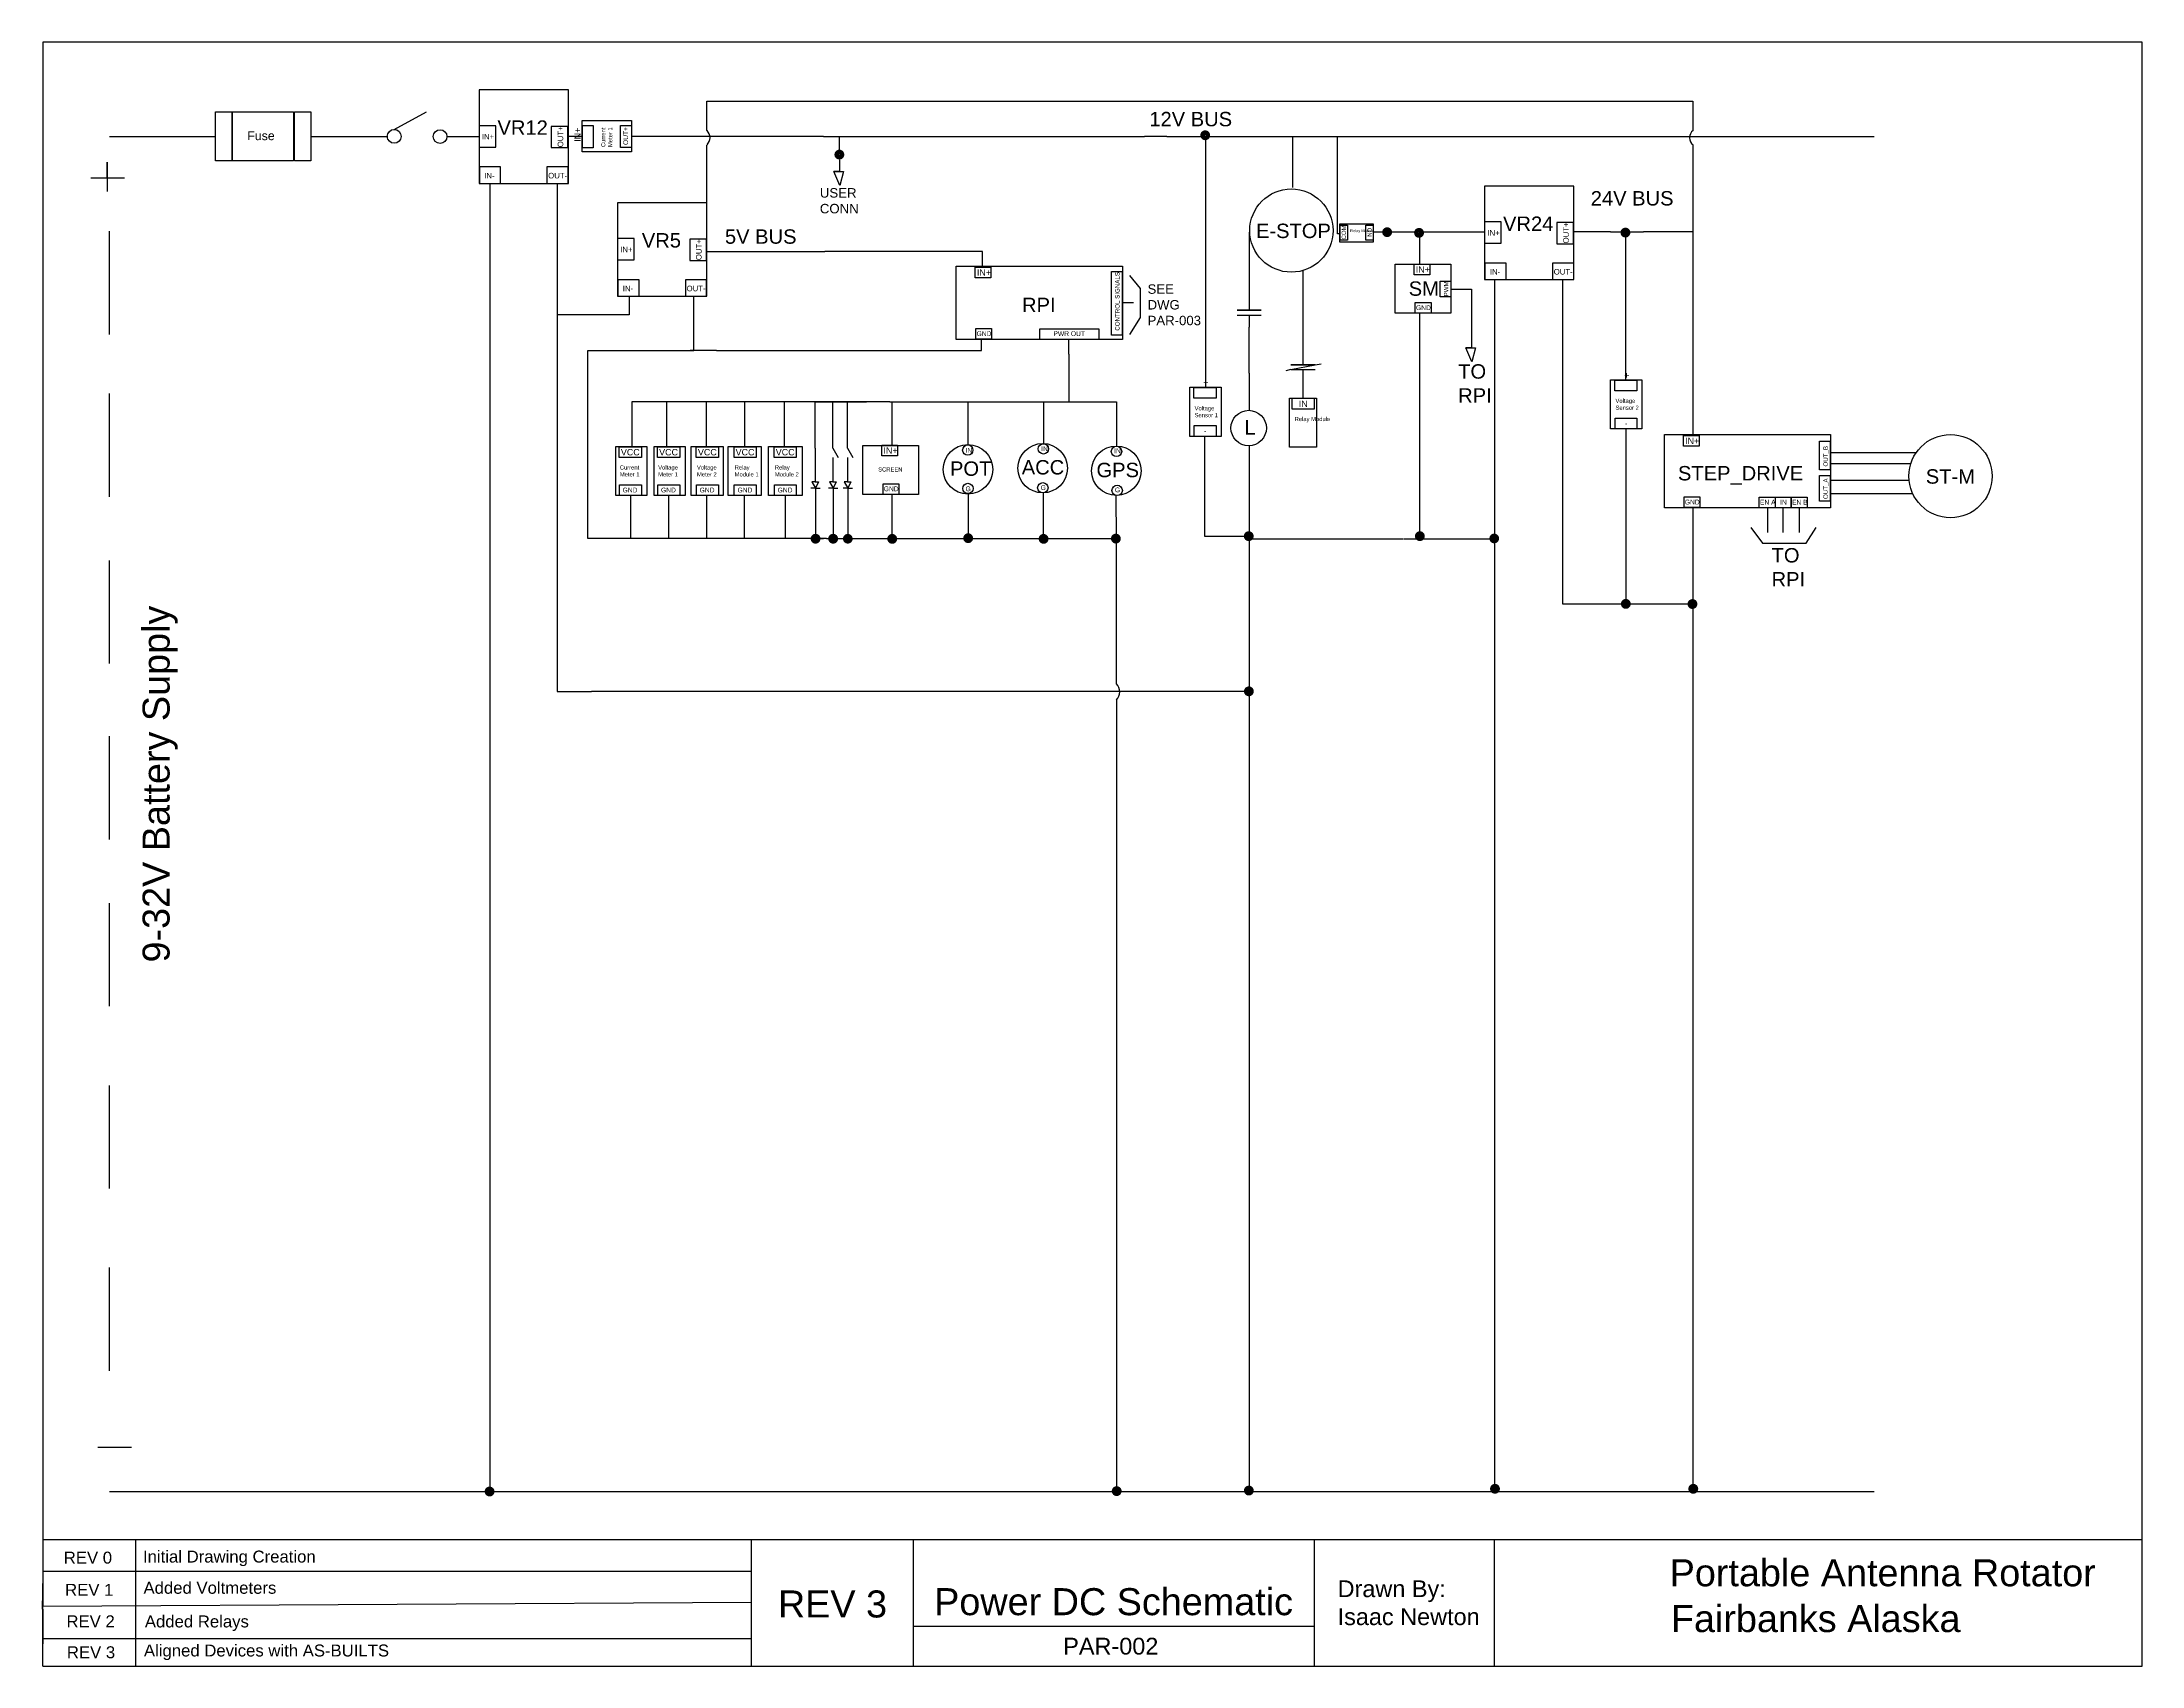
# Model space of a CAD drawing. Header units: inches. Extents: x -1.8 to 13.8, y -1.4 to 10.6.
import ezdxf

# ---------------------------------------------------------------- set-up
doc = ezdxf.new("R2010")
doc.units = ezdxf.units.IN
doc.header["$MEASUREMENT"] = 0
doc.styles.get("Standard").update_dxf_attribs({"font": 'arial.ttf'})

msp = doc.modelspace()

# ---------------------------------------------------------------- linework, layer by layer
for p, q in [((-1.772, 10.57), (-1.772, -0.51)), ((13.761, 10.57), (-1.772, 10.57)), ((13.761, -0.51), (13.761, 10.57)), ((3.143, 9.915), (3.143, 10.132)), ((3.143, 10.132), (10.438, 10.132)), ((10.438, 10.132), (10.438, 9.915)), ((0.829, 9.923), (1.069, 10.054)), ((-1.278, 9.87), (-0.498, 9.87)), ((0.212, 9.87), (0.781, 9.87)), ((1.219, 9.87), (1.455, 9.87)), ((2.22, 9.87), (2.118, 9.87)), ((2.873, 9.87), (2.584, 9.87)), ((3.237, 9.87), (2.873, 9.87)), ((3.143, 9.381), (3.143, 9.808)), ((4.005, 9.87), (3.237, 9.87)), ((4.005, 9.87), (5.717, 9.87)), ((4.123, 9.737), (4.123, 9.87)), ((5.717, 9.87), (6.379, 9.87)), ((6.545, 9.87), (6.379, 9.87)), ((6.545, 9.87), (6.787, 9.87)), ((6.787, 9.87), (7.003, 9.87)), ((6.832, 9.87), (6.832, 8.018)), ((7.003, 9.87), (11.778, 9.87)), ((7.475, 9.87), (7.475, 9.493)), ((7.809, 9.152), (7.809, 9.87)), ((10.438, 9.808), (10.438, 9.166)), ((1.536, 9.523), (1.536, -0.153)), ((2.035, 9.523), (2.035, 5.764)), ((3.143, 9.02), (4.016, 9.02)), ((5.182, 9.02), (4.016, 9.02)), ((5.182, 8.911), (5.182, 9.02)), ((7.154, 9.163), (7.154, 8.585)), ((7.826, 9.152), (7.809, 9.152)), ((8.141, 9.163), (8.072, 9.163)), ((8.152, 9.166), (8.298, 9.166)), ((8.152, 9.166), (8.152, 9.166)), ((8.298, 9.166), (8.897, 9.166)), ((8.415, 9.166), (8.415, 8.927)), ((9.828, 9.166), (9.558, 9.166)), ((9.828, 9.166), (10.072, 9.166)), ((9.941, 8.069), (9.941, 9.166)), ((10.438, 9.166), (10.072, 9.166)), ((10.438, 9.166), (10.438, 9.166)), ((10.438, 9.166), (10.438, 8.351)), ((7.553, 8.181), (7.553, 8.879)), ((8.971, 8.812), (8.971, -0.153)), ((9.473, 8.812), (9.473, 6.413)), ((2.567, 8.552), (2.035, 8.552)), ((2.567, 8.689), (2.567, 8.552)), ((3.046, 8.287), (3.046, 8.689)), ((7.154, 8.585), (7.065, 8.585)), ((7.065, 8.585), (7.154, 8.585)), ((7.065, 8.55), (7.154, 8.55)), ((7.243, 8.585), (7.154, 8.585)), ((7.154, 8.585), (7.243, 8.585)), ((7.154, 8.55), (7.243, 8.55)), ((7.154, 8.55), (7.154, 8.46)), ((8.415, 8.563), (8.415, 6.894)), ((7.154, 8.119), (7.154, 8.461)), ((2.262, 6.896), (2.262, 8.287)), ((2.262, 8.287), (3.046, 8.287)), ((3.214, 8.287), (3.019, 8.287)), ((3.214, 8.287), (4.947, 8.287)), ((4.947, 8.287), (5.174, 8.287)), ((5.174, 8.287), (5.174, 8.369)), ((5.821, 8.26), (5.821, 8.369)), ((5.821, 8.26), (5.821, 7.907)), ((10.438, 8.351), (10.438, 7.665)), ((7.154, 8.119), (7.154, 7.844)), ((7.464, 8.146), (7.425, 8.138)), ((7.553, 8.181), (7.464, 8.181)), ((7.464, 8.181), (7.553, 8.181)), ((7.464, 8.146), (7.642, 8.181)), ((7.464, 8.146), (7.553, 8.146)), ((7.552, 8.144), (7.552, 7.936)), ((7.642, 8.181), (7.553, 8.181)), ((7.553, 8.181), (7.642, 8.181)), ((7.553, 8.146), (7.642, 8.146)), ((7.642, 8.181), (7.687, 8.19)), ((3.943, 7.907), (2.587, 7.907)), ((2.587, 7.907), (2.587, 7.577)), ((2.846, 7.576), (2.846, 7.907)), ((3.14, 7.576), (3.14, 7.907)), ((3.424, 7.576), (3.424, 7.907)), ((3.717, 7.576), (3.717, 7.907)), ((4.485, 7.907), (3.943, 7.907)), ((3.943, 7.564), (3.943, 7.907)), ((3.943, 7.907), (4.324, 7.907)), ((4.274, 7.907), (3.994, 7.907)), ((4.075, 7.564), (4.075, 7.907)), ((4.495, 7.907), (4.132, 7.907)), ((4.183, 7.564), (4.183, 7.907)), ((4.495, 7.907), (5.073, 7.907)), ((4.514, 7.587), (4.514, 7.907)), ((5.073, 7.907), (5.073, 7.591)), ((5.073, 7.907), (5.632, 7.907)), ((5.632, 7.907), (5.632, 7.6)), ((5.632, 7.907), (6.173, 7.907)), ((6.173, 7.907), (6.173, 7.58)), ((6.825, 7.652), (6.825, 6.914)), ((9.941, 7.707), (9.941, 6.413)), ((3.943, 7.564), (3.943, 7.497)), ((3.943, 7.497), (3.943, 7.372)), ((4.075, 7.564), (4.113, 7.497)), ((4.075, 7.497), (4.075, 7.372)), ((4.183, 7.564), (4.222, 7.497)), ((4.183, 7.497), (4.183, 7.372)), ((7.154, 7.583), (7.154, 6.894)), ((11.454, 7.533), (12.091, 7.533)), ((3.943, 7.316), (3.918, 7.316)), ((3.918, 7.316), (3.946, 7.268)), ((3.943, 7.372), (3.943, 7.316)), ((3.943, 7.316), (3.968, 7.316)), ((3.968, 7.316), (3.946, 7.268)), ((4.074, 7.316), (4.049, 7.316)), ((4.049, 7.316), (4.077, 7.268)), ((4.075, 7.372), (4.074, 7.316)), ((4.074, 7.316), (4.099, 7.316)), ((4.099, 7.316), (4.077, 7.268)), ((4.183, 7.316), (4.158, 7.316)), ((4.158, 7.316), (4.185, 7.268)), ((4.183, 7.372), (4.183, 7.316)), ((4.183, 7.316), (4.208, 7.316)), ((4.208, 7.316), (4.185, 7.268)), ((11.454, 7.451), (12.051, 7.451)), ((11.454, 7.329), (12.038, 7.329)), ((2.579, 6.896), (2.579, 7.214)), ((2.862, 6.896), (2.862, 7.214)), ((3.142, 6.896), (3.142, 7.214)), ((3.42, 6.896), (3.42, 7.214)), ((3.724, 6.896), (3.724, 7.214)), ((3.946, 7.268), (3.911, 7.268)), ((3.946, 7.268), (3.981, 7.268)), ((3.946, 7.268), (3.946, 6.896)), ((4.077, 7.268), (4.042, 7.268)), ((4.077, 7.268), (4.112, 7.268)), ((4.077, 7.268), (4.077, 6.896)), ((4.185, 7.268), (4.15, 7.268)), ((4.185, 7.268), (4.22, 7.268)), ((4.185, 7.268), (4.185, 6.896)), ((4.514, 6.896), (4.514, 7.223)), ((5.077, 6.896), (5.077, 7.225)), ((5.633, 6.896), (5.633, 7.234)), ((6.173, 6.896), (6.171, 7.215)), ((11.454, 7.229), (12.064, 7.229)), ((10.438, 7.124), (10.438, -0.153)), ((4.028, 6.896), (2.262, 6.896)), ((3.946, 6.896), (4.005, 6.896)), ((4.028, 6.896), (4.514, 6.896)), ((4.514, 6.896), (5.077, 6.896)), ((5.077, 6.896), (5.633, 6.896)), ((5.633, 6.896), (6.173, 6.896)), ((6.173, 5.822), (6.173, 6.877)), ((6.825, 6.914), (7.152, 6.914)), ((7.154, 6.894), (7.475, 6.894)), ((7.154, 6.894), (7.154, 5.764)), ((7.471, 6.894), (8.294, 6.894)), ((8.298, 6.894), (8.971, 6.894)), ((9.473, 6.413), (10.438, 6.413)), ((2.035, 5.764), (2.288, 5.764)), ((7.154, 5.764), (2.288, 5.764)), ((7.154, 5.764), (7.154, -0.153)), ((6.173, 5.702), (6.173, -0.153)), ((-1.278, -0.154), (-0.498, -0.154)), ((-0.498, -0.154), (0.213, -0.154)), ((0.213, -0.154), (0.781, -0.154)), ((0.781, -0.154), (1.221, -0.153)), ((1.221, -0.153), (11.778, -0.153)), ((-1.772, -0.51), (13.761, -0.51)), ((-1.772, -0.51), (-1.772, -0.973)), ((-1.772, -0.51), (-1.772, -0.744)), ((-1.086, -0.51), (-1.086, -1.445)), ((3.472, -1.445), (3.472, -0.51)), ((4.671, -1.445), (4.671, -0.51)), ((7.639, -1.445), (7.639, -0.51)), ((8.967, -0.51), (8.967, -1.445)), ((13.761, -0.973), (13.761, -0.51)), ((-1.772, -0.767), (-1.777, -1.024)), ((-1.772, -0.744), (3.472, -0.744)), ((-1.772, -0.767), (-1.772, -1.001)), ((-1.772, -1.445), (-1.772, -0.973)), ((-1.772, -1.001), (3.472, -0.973)), ((-1.772, -1.024), (-1.772, -1.281)), ((13.761, -1.445), (13.761, -0.973)), ((-1.772, -1.241), (3.472, -1.241)), ((4.671, -1.151), (7.639, -1.151)), ((-1.772, -1.445), (13.761, -1.445))]:
    msp.add_line(p, q)
at = {"color": 251, "true_color": 0x636466}
for p, q in [((-1.294, 9.565), (-1.294, 9.68)), ((-1.294, 9.68), (-1.294, 9.464)), ((-1.415, 9.565), (-1.167, 9.565)), ((-1.278, 8.407), (-1.278, 9.171)), ((-1.278, 7.205), (-1.278, 7.969)), ((-1.278, 5.971), (-1.278, 6.734)), ((-1.278, 4.671), (-1.278, 5.434)), ((-1.278, 3.436), (-1.278, 4.2)), ((-1.278, 2.088), (-1.278, 2.851)), ((-1.278, 0.739), (-1.278, 1.503)), ((-1.365, 0.173), (-1.116, 0.173))]:
    msp.add_line(p, q, dxfattribs=at)
at = {"color": 242, "true_color": 0xcd2027}
for p, q in [((4.123, 9.698), (4.123, 9.612)), ((4.123, 9.611), (4.082, 9.611)), ((4.082, 9.611), (4.153, 9.611)), ((4.125, 9.508), (4.082, 9.611)), ((4.153, 9.611), (4.125, 9.508)), ((6.35, 8.746), (6.271, 8.843)), ((6.35, 8.532), (6.35, 8.746)), ((8.647, 8.741), (8.799, 8.741)), ((8.799, 8.741), (8.799, 8.308)), ((6.22, 8.642), (6.3, 8.642)), ((6.271, 8.405), (6.35, 8.532)), ((8.799, 8.308), (8.758, 8.308)), ((8.758, 8.308), (8.829, 8.308)), ((8.801, 8.204), (8.758, 8.308)), ((8.829, 8.308), (8.801, 8.204)), ((10.99, 7.124), (10.99, 6.94)), ((11.104, 7.124), (11.104, 6.94)), ((11.225, 7.124), (11.225, 6.94)), ((10.866, 6.977), (10.952, 6.863)), ((10.952, 6.863), (11.275, 6.863)), ((11.275, 6.863), (11.349, 6.977))]:
    msp.add_line(p, q, dxfattribs=at)
for points in [[(1.457, 9.523), (2.118, 9.523), (2.118, 10.216), (1.457, 10.216)], [(-0.493, 9.69), (-0.493, 10.054), (-0.371, 10.054), (-0.371, 9.69)], [(-0.371, 9.69), (-0.371, 10.054), (0.084, 10.054), (0.084, 9.69)], [(0.09, 9.69), (0.09, 10.054), (0.212, 10.054), (0.212, 9.69)], [(1.457, 9.951), (1.457, 9.793), (1.58, 9.793), (1.58, 9.951)], [(2.114, 9.789), (2.114, 9.946), (1.991, 9.946), (1.991, 9.789)], [(2.22, 9.757), (2.22, 9.989), (2.584, 9.989), (2.584, 9.757)], [(2.222, 9.788), (2.222, 9.952), (2.301, 9.952), (2.301, 9.788)], [(2.504, 9.79), (2.504, 9.952), (2.584, 9.952), (2.584, 9.79)], [(1.459, 9.523), (1.616, 9.523), (1.616, 9.646), (1.459, 9.646)], [(1.958, 9.523), (2.116, 9.523), (2.116, 9.646), (1.958, 9.646)], [(8.897, 8.812), (9.558, 8.812), (9.558, 9.504), (8.897, 9.504)], [(2.482, 8.689), (3.143, 8.689), (3.143, 9.381), (2.482, 9.381)], [(7.826, 9.09), (7.826, 9.225), (8.072, 9.225), (8.072, 9.09)], [(7.827, 9.103), (7.827, 9.214), (7.881, 9.214), (7.881, 9.103)], [(8.018, 9.103), (8.018, 9.214), (8.072, 9.214), (8.072, 9.103)], [(8.897, 9.24), (8.897, 9.082), (9.02, 9.082), (9.02, 9.24)], [(9.554, 9.078), (9.554, 9.235), (9.432, 9.235), (9.432, 9.078)], [(2.482, 9.116), (2.482, 8.959), (2.604, 8.959), (2.604, 9.116)], [(3.139, 8.954), (3.139, 9.112), (3.016, 9.112), (3.016, 8.954)], [(4.987, 8.911), (6.217, 8.911), (6.217, 8.369), (4.987, 8.369)], [(5.128, 8.905), (5.244, 8.905), (5.244, 8.825), (5.128, 8.825)], [(6.135, 8.4), (6.135, 8.872), (6.215, 8.872), (6.215, 8.4)], [(8.234, 8.926), (8.647, 8.926), (8.647, 8.563), (8.234, 8.563)], [(8.375, 8.927), (8.492, 8.927), (8.492, 8.848), (8.375, 8.848)], [(8.899, 8.812), (9.056, 8.812), (9.056, 8.935), (8.899, 8.935)], [(9.398, 8.812), (9.556, 8.812), (9.556, 8.935), (9.398, 8.935)], [(2.484, 8.689), (2.641, 8.689), (2.641, 8.811), (2.484, 8.811)], [(2.983, 8.689), (3.14, 8.689), (3.14, 8.811), (2.983, 8.811)], [(8.567, 8.685), (8.567, 8.801), (8.646, 8.801), (8.646, 8.685)], [(8.384, 8.642), (8.5, 8.642), (8.5, 8.563), (8.384, 8.563)], [(5.133, 8.45), (5.249, 8.45), (5.249, 8.371), (5.133, 8.371)], [(5.605, 8.449), (6.043, 8.449), (6.043, 8.369), (5.605, 8.369)], [(6.715, 8.016), (6.947, 8.016), (6.947, 7.652), (6.715, 7.652)], [(6.746, 8.014), (6.91, 8.014), (6.91, 7.935), (6.746, 7.935)], [(7.453, 7.936), (7.653, 7.936), (7.653, 7.572), (7.453, 7.572)], [(7.472, 7.934), (7.636, 7.934), (7.636, 7.854), (7.472, 7.854)], [(9.829, 8.07), (10.061, 8.07), (10.061, 7.707), (9.829, 7.707)], [(9.86, 8.069), (10.024, 8.069), (10.024, 7.989), (9.86, 7.989)], [(9.862, 7.786), (10.024, 7.786), (10.024, 7.707), (9.862, 7.707)], [(6.748, 7.732), (6.91, 7.732), (6.91, 7.652), (6.748, 7.652)], [(10.227, 7.665), (11.457, 7.665), (11.457, 7.124), (10.227, 7.124)], [(10.368, 7.659), (10.484, 7.659), (10.484, 7.58), (10.368, 7.58)], [(11.374, 7.404), (11.374, 7.617), (11.454, 7.617), (11.454, 7.404)], [(2.468, 7.577), (2.698, 7.577), (2.698, 7.214), (2.468, 7.214)], [(2.493, 7.576), (2.658, 7.576), (2.658, 7.496), (2.493, 7.496)], [(2.752, 7.577), (2.982, 7.577), (2.982, 7.214), (2.752, 7.214)], [(2.777, 7.576), (2.941, 7.576), (2.941, 7.496), (2.777, 7.496)], [(3.026, 7.577), (3.262, 7.577), (3.262, 7.214), (3.026, 7.214)], [(3.064, 7.576), (3.228, 7.576), (3.228, 7.496), (3.064, 7.496)], [(3.301, 7.577), (3.545, 7.577), (3.545, 7.214), (3.301, 7.214)], [(3.343, 7.576), (3.507, 7.576), (3.507, 7.496), (3.343, 7.496)], [(3.597, 7.577), (3.847, 7.577), (3.847, 7.214), (3.597, 7.214)], [(3.64, 7.576), (3.804, 7.576), (3.804, 7.496), (3.64, 7.496)], [(4.296, 7.586), (4.709, 7.586), (4.709, 7.223), (4.296, 7.223)], [(4.437, 7.587), (4.553, 7.587), (4.553, 7.508), (4.437, 7.508)], [(11.374, 7.172), (11.374, 7.364), (11.454, 7.364), (11.454, 7.172)], [(2.495, 7.293), (2.658, 7.293), (2.658, 7.214), (2.495, 7.214)], [(2.779, 7.293), (2.941, 7.293), (2.941, 7.214), (2.779, 7.214)], [(3.065, 7.293), (3.228, 7.293), (3.228, 7.214), (3.065, 7.214)], [(3.345, 7.293), (3.507, 7.293), (3.507, 7.214), (3.345, 7.214)], [(3.642, 7.293), (3.804, 7.293), (3.804, 7.214), (3.642, 7.214)], [(4.446, 7.302), (4.562, 7.302), (4.562, 7.223), (4.446, 7.223)], [(10.373, 7.205), (10.489, 7.205), (10.489, 7.125), (10.373, 7.125)], [(10.929, 7.203), (11.046, 7.203), (11.046, 7.124), (10.929, 7.124)], [(11.048, 7.203), (11.164, 7.203), (11.164, 7.124), (11.048, 7.124)], [(11.166, 7.203), (11.283, 7.203), (11.283, 7.124), (11.166, 7.124)]]:
    msp.add_lwpolyline(points, close=True)
at = {"const_width": 0.0338}
for points in [[(6.81, 9.88, 1), (6.849, 9.88, 1)], [(4.103, 9.737, 1), (4.142, 9.737, 1)], [(8.156, 9.163, 1), (8.195, 9.163, 1)], [(8.392, 9.158, 1), (8.431, 9.158, 1)], [(9.919, 9.16, 1), (9.958, 9.16, 1)], [(3.927, 6.895, 1), (3.966, 6.895, 1)], [(4.057, 6.895, 1), (4.096, 6.895, 1)], [(4.166, 6.895, 1), (4.204, 6.895, 1)], [(4.494, 6.894, 1), (4.533, 6.894, 1)], [(5.056, 6.899, 1), (5.095, 6.899, 1)], [(5.614, 6.894, 1), (5.653, 6.894, 1)], [(6.149, 6.896, 1), (6.188, 6.896, 1)], [(7.132, 6.914, 1), (7.171, 6.914, 1)], [(8.398, 6.914, 1), (8.437, 6.914, 1)], [(8.949, 6.897, 1), (8.987, 6.897, 1)], [(9.922, 6.413, 1), (9.961, 6.413, 1)], [(10.415, 6.412, 1), (10.454, 6.412, 1)], [(7.133, 5.766, 1), (7.172, 5.766, 1)], [(1.515, -0.154, 1), (1.554, -0.154, 1)], [(1.515, -0.154, 1), (1.554, -0.154, 1)], [(6.155, -0.151, 1), (6.194, -0.151, 1)], [(6.155, -0.151, 1), (6.194, -0.151, 1)], [(7.133, -0.147, 1), (7.172, -0.147, 1)], [(7.133, -0.147, 1), (7.172, -0.147, 1)], [(8.954, -0.134, 1), (8.993, -0.134, 1)], [(10.421, -0.134, 1), (10.46, -0.134, 1)]]:
    msp.add_lwpolyline(points, format="xyb", close=True, dxfattribs=at)
for centre, radius in [((0.829, 9.872), 0.051), ((1.168, 9.87), 0.051), ((7.467, 9.175), 0.308), ((7.151, 7.714), 0.131), ((12.344, 7.358), 0.308), ((5.074, 7.408), 0.183), ((5.073, 7.551), 0.0383), ((5.627, 7.417), 0.183), ((5.632, 7.56), 0.0383), ((6.172, 7.398), 0.183), ((6.173, 7.541), 0.0383), ((5.074, 7.267), 0.0383), ((5.628, 7.272), 0.0383), ((6.178, 7.253), 0.0383)]:
    msp.add_circle(centre, radius)
for centre, radius, start, end in [((3.09, 9.862), 0.0754, 315, 45), ((10.48, 9.862), 0.0675, 127.8166, 232.1834), ((6.113, 5.762), 0.0845, 315, 45)]:
    msp.add_arc(centre, radius, start, end)

# ---------------------------------------------------------------- texts
at = {"attachment_point": 1}
for s, width, gutter_width, insert, char_height in [('VR12', 0.08638, 0.533, (1.593, 9.99), 0.1066), ('12V BUS', 0.80774, 0.533, (6.416, 10.053), 0.1066), ('Fuse', 1.09238, 0.326, (-0.258, 9.909), 0.0652), ('IN+', 0.01906, 0.206, (1.477, 9.89), 0.0412), ('IN-', 0.01906, 0.206, (1.495, 9.602), 0.0412), ('OUT-', 0.01906, 0.206, (1.968, 9.602), 0.0412), ('24V BUS', 0.80774, 0.533, (9.682, 9.467), 0.1066), ('5V BUS', 0.80774, 0.533, (3.276, 9.184), 0.1066), ('E-STOP', 0.08638, 0.533, (7.205, 9.226), 0.1066), ('Relay Module', 0.16864, 0.104, (7.902, 9.184), 0.02079), ('IN+', 0.01906, 0.206, (8.917, 9.179), 0.0412), ('VR24', 0.08638, 0.533, (9.033, 9.279), 0.1066), ('IN+', 0.01906, 0.206, (2.501, 9.056), 0.0412), ('VR5', 0.08638, 0.533, (2.661, 9.156), 0.1066), ('IN+', 0.03836, 0.237, (5.14, 8.888), 0.0473), ('IN+', 0.03836, 0.237, (8.387, 8.911), 0.0473), ('IN-', 0.01906, 0.206, (8.935, 8.891), 0.0412), ('OUT-', 0.01906, 0.206, (9.408, 8.891), 0.0412), ('IN-', 0.01906, 0.206, (2.52, 8.767), 0.0412), ('OUT-', 0.01906, 0.206, (2.992, 8.767), 0.0412), ('SM', 0.08638, 0.533, (8.335, 8.799), 0.1066), ('RPI', 0.08638, 0.533, (5.474, 8.678), 0.1066), ('GND', 0.02866, 0.177, (8.389, 8.622), 0.0354), ('GND', 0.02866, 0.177, (5.138, 8.43), 0.0354), ('     PWR OUT', 0.48921, 0.177, (5.638, 8.43), 0.03537), (' +', 0.03836, 0.237, (9.929, 8.129), 0.0473), (' +', 0.03836, 0.237, (6.815, 8.074), 0.0473), ('Voltage Sensor 2', 0.25018, 0.154, (9.865, 7.931), 0.03084), ('Voltage Sensor 1', 0.25018, 0.154, (6.751, 7.876), 0.03084), ('L', 0.08638, 0.533, (7.119, 7.773), 0.107), ('Relay Module', 0.25018, 0.154, (7.491, 7.796), 0.03084), ('IN', 0.03836, 0.237, (7.522, 7.917), 0.0473), ('-', 0.02866, 0.177, (6.821, 7.711), 0.0354), ('-', 0.02866, 0.177, (9.936, 7.766), 0.0354), ('IN+', 0.03836, 0.237, (10.38, 7.643), 0.0473), ('VCC', 0.03836, 0.237, (2.506, 7.559), 0.0473), ('VCC', 0.03836, 0.237, (2.789, 7.559), 0.0473), ('VCC', 0.03836, 0.237, (3.076, 7.559), 0.0473), ('VCC', 0.03836, 0.237, (3.355, 7.559), 0.0473), ('VCC', 0.03836, 0.237, (3.652, 7.559), 0.0473), ('IN+', 0.03836, 0.237, (4.449, 7.571), 0.0473), ('POT', 0.08638, 0.533, (4.941, 7.467), 0.1066), ('IN', 0.02866, 0.177, (5.056, 7.567), 0.0354), ('ACC', 0.08638, 0.533, (5.472, 7.477), 0.1066), ('IN', 0.02866, 0.177, (5.616, 7.579), 0.0354), ('GPS', 0.08638, 0.533, (6.025, 7.457), 0.1066), ('IN', 0.02866, 0.177, (6.156, 7.563), 0.0354), ('Current Meter 1', 0.25018, 0.154, (2.498, 7.438), 0.03084), ('Voltage Meter 1', 0.25018, 0.154, (2.782, 7.438), 0.03084), ('Voltage Meter 2', 0.25018, 0.154, (3.069, 7.438), 0.03084), ('Relay Module 1', 0.25018, 0.154, (3.348, 7.438), 0.03084), ('Relay Module 2', 0.25018, 0.154, (3.645, 7.438), 0.03084), ('SCREEN', 0.02499, 0.154, (4.41, 7.423), 0.0308), ('STEP_DRIVE', 0.08638, 0.533, (10.327, 7.433), 0.1066), ('ST-M', 0.08638, 0.533, (12.161, 7.409), 0.1066), ('GND', 0.02866, 0.177, (2.519, 7.273), 0.0354), ('GND', 0.02866, 0.177, (2.803, 7.273), 0.0354), ('GND', 0.02866, 0.177, (3.089, 7.273), 0.0354), ('GND', 0.02866, 0.177, (3.369, 7.273), 0.0354), ('GND', 0.02866, 0.177, (3.666, 7.273), 0.0354), ('GND', 0.02866, 0.177, (4.451, 7.282), 0.0354), ('G', 0.02866, 0.177, (5.056, 7.282), 0.0354), ('G', 0.02866, 0.177, (5.612, 7.291), 0.0354), ('G', 0.02866, 0.177, (6.161, 7.274), 0.0354), ('GND', 0.02866, 0.177, (10.378, 7.184), 0.0354), ('EN A', 0.25082, 0.177, (10.934, 7.183), 0.0354), ('IN', 0.25082, 0.177, (11.083, 7.183), 0.0354), ('EN B', 0.25082, 0.177, (11.171, 7.183), 0.0354), ('REV 0', 0.42519, 0.442, (-1.616, -0.599), 0.0885), ('Initial Drawing Creation', 1.6854, 0.442, (-1.03, -0.591), 0.0885), ('Portable Antenna Rotator', 4.04805, 1, (10.266, -0.655), 0.2), ('REV 1', 0.42519, 0.442, (-1.606, -0.837), 0.0885), ('Added Voltmeters', 1.6854, 0.442, (-1.026, -0.822), 0.0885), ('REV 3', 0.96093, 1, (3.668, -0.886), 0.2), ('Power DC Schematic', 2.84026, 1, (4.824, -0.869), 0.2), ('Drawn By: Isaac Newton', 1.07738, 0.621, (7.809, -0.811), 0.12421), ('REV 2', 0.42519, 0.442, (-1.596, -1.07), 0.0885), ('Added Relays', 1.6854, 0.442, (-1.016, -1.071), 0.0885), ('Fairbanks Alaska ', 2.60535, 1, (10.275, -0.994), 0.2), ('PAR-002', 1.07738, 0.621, (5.779, -1.236), 0.1242), ('REV 3', 0.42519, 0.442, (-1.593, -1.299), 0.0885), ('Aligned Devices with AS-BUILTS', 2.28495, 0.442, (-1.023, -1.286), 0.0885)]:
    msp.add_mtext_dynamic_manual_height_columns(s, width=width, gutter_width=gutter_width, heights=[0], dxfattribs=dict(at, insert=insert, char_height=char_height))
at = {"attachment_point": 1, "rotation": 90}
for s, width, gutter_width, insert, char_height in [('OUT+', 0.01906, 0.206, (2.038, 9.791), 0.0412), (' IN+', 0.03836, 0.237, (2.162, 9.832), 0.0473), ('Current Meter 1', 0.25018, 0.154, (2.36, 9.793), 0.03084), ('OUT+', 0.02866, 0.177, (2.524, 9.808), 0.0354), ('COM', 0.02585, 0.16, (7.839, 9.109), 0.0319), ('NO', 0.02585, 0.16, (8.029, 9.129), 0.0319), ('OUT+', 0.01906, 0.206, (9.478, 9.08), 0.0412), ('OUT+', 0.01906, 0.206, (3.062, 8.956), 0.0412), ('CONTROL SIGNALS', 0.51832, 0.163, (6.163, 8.434), 0.03269), ('PWM', 0.02648, 0.163, (8.596, 8.688), 0.0327), ('OUT_B', 0.02648, 0.163, (11.403, 7.429), 0.0327), ('OUT_A', 0.02648, 0.163, (11.403, 7.189), 0.0327)]:
    msp.add_mtext_dynamic_manual_height_columns(s, width=width, gutter_width=gutter_width, heights=[0], dxfattribs=dict(at, insert=insert, char_height=char_height))
at = {"color": 240, "true_color": 0xed1f24, "attachment_point": 1}
for s, width, gutter_width, insert, char_height in [('USER\\PCONN', 0.08638, 0.533, (3.978, 9.489), 0.07), ('SEE DWG PAR-003', 0.05652, 0.349, (6.403, 8.777), 0.06976), ('TO RPI', 0.08638, 0.533, (8.701, 8.186), 0.1066), ('TO RPI', 0.08638, 0.533, (11.02, 6.826), 0.1066)]:
    msp.add_mtext_dynamic_manual_height_columns(s, width=width, gutter_width=gutter_width, heights=[0], dxfattribs=dict(at, insert=insert, char_height=char_height))
at = {"color": 251, "true_color": 0x636466, "insert": (-1.033, 3.76), "char_height": 0.2, "attachment_point": 1, "rotation": 90}
msp.add_mtext_dynamic_manual_height_columns('9-32V Battery Supply', width=4.16056, gutter_width=1, heights=[0], dxfattribs=at)

doc.saveas('drawing.dxf')
